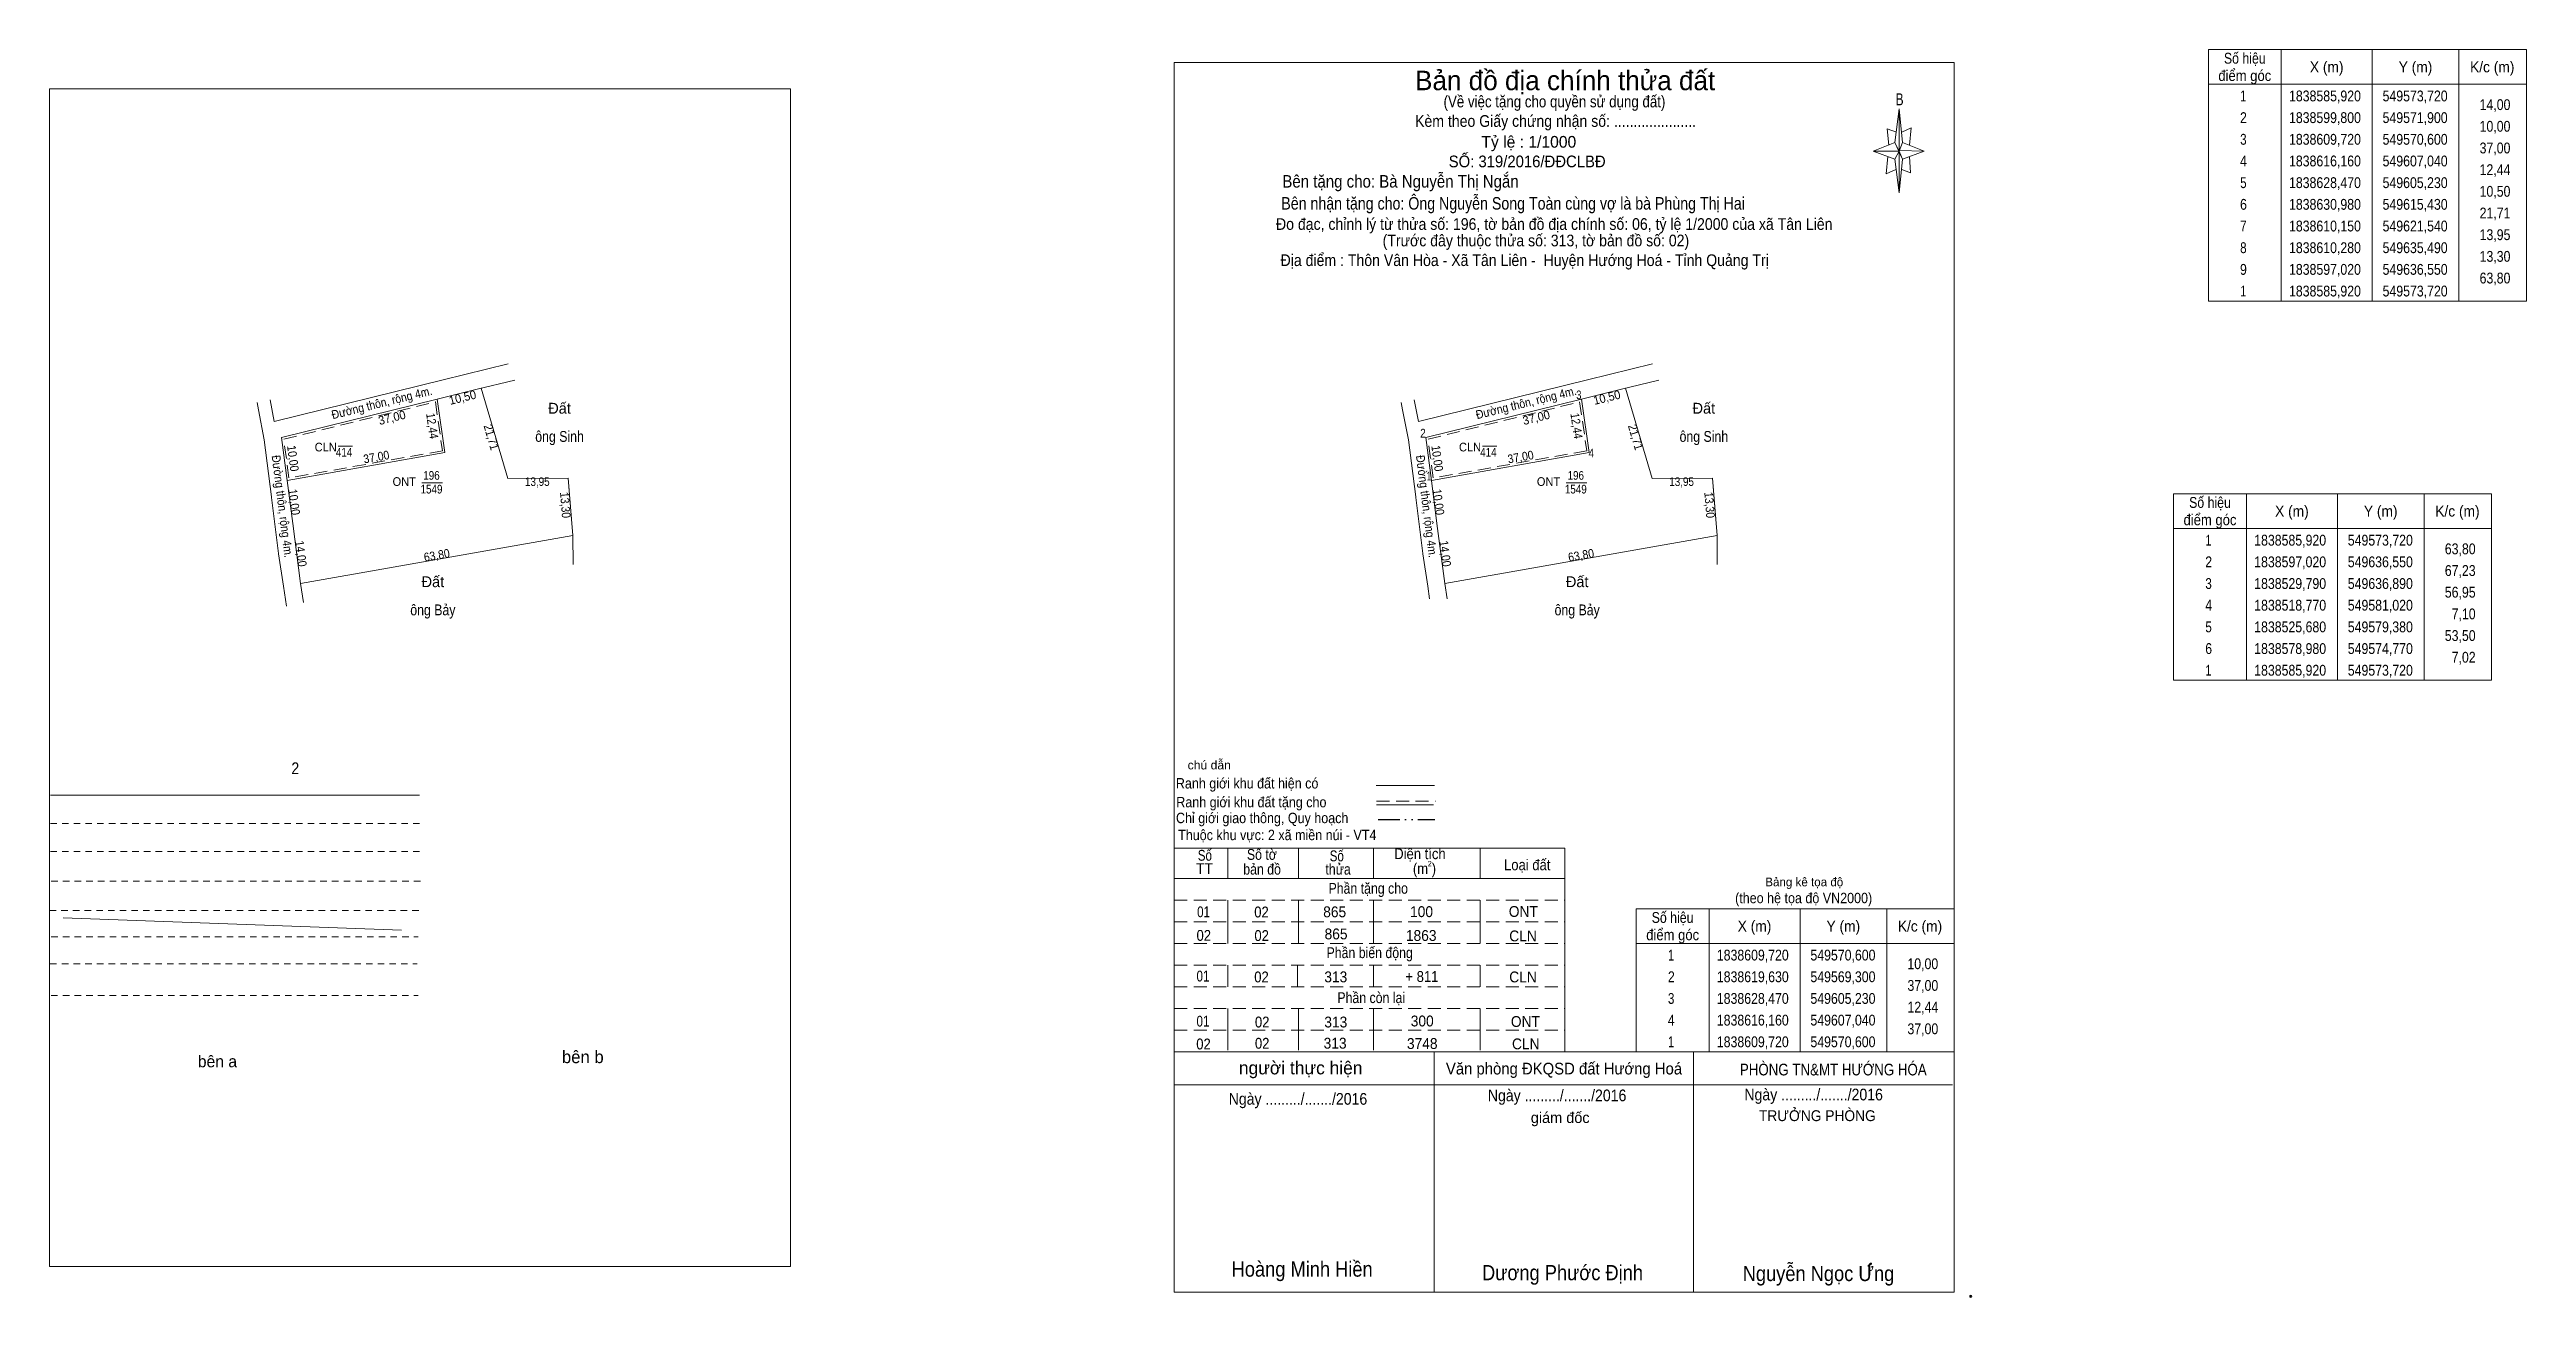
# Model space of a CAD drawing. Header units: metres. Extents: x 546685 to 549823, y 1838297 to 1838709.
# Drawn here: x 549252 to 549823, y 1838421 to 1838709 of the extents above; entities that cross this region are included whole.
import ezdxf
from ezdxf.enums import TextEntityAlignment as Align

# ---------------------------------------------------------------- set-up
doc = ezdxf.new("R2010")
doc.units = ezdxf.units.M
doc.header["$PDMODE"] = 32
doc.header["$PDSIZE"] = 0.5
for name, pattern in [('DASH_DOUBLE_DOT', [9.2, 5, -1.2, 0.3, -1.2, 0.3, -1.2]), ('DOTTED', [1.5, 0.3, -1.2]), ('MEDIUM_DASHED', [4.5, 3, -1.5]), ('SHORT_DASHED', [2.7, 1.5, -1.2])]:
    doc.linetypes.add(name, pattern=pattern)
for name, color, linetype, lineweight in [('1', 7, 'DOTTED', 13), ('14', 7, 'Continuous', 13), ('15', 7, 'Continuous', 13), ('63', 7, 'Continuous', 13), ('7', 7, 'Continuous', 13)]:
    doc.layers.add(name, color=color, linetype=linetype, lineweight=lineweight)

msp = doc.modelspace()

# ---------------------------------------------------------------- texts
at = {"layer": '1'}
for s, height, width, p in [('CLN', 2, 0.95, (549315.455, 1838616.42)), ('414', 2, 0.85, (549319.695, 1838615.23)), ('CLN', 2, 0.95, (549579.525, 1838616.42)), ('414', 2, 0.85, (549583.765, 1838615.23)), ('2', 2.706, 0.9, (549308.43, 1838541.99))]:
    msp.add_text(s, height=height, dxfattribs=dict(at, width=width)).set_placement(p, align=Align.CENTER)
for s, height, p in [('bên a', 2.706, (549290.47, 1838474.38)), ('bên b', 2.88, (549374.78, 1838475.33))]:
    msp.add_text(s, height=height, dxfattribs=at).set_placement(p, align=Align.CENTER)
at = {"layer": '14'}
for s, width, p in [('ONT', 0.95, (549333.565, 1838608.47)), ('1549', 0.85, (549339.865, 1838606.72)), ('196', 0.85, (549339.86, 1838609.89)), ('ONT', 0.95, (549597.635, 1838608.47)), ('1549', 0.85, (549603.935, 1838606.72)), ('196', 0.85, (549603.93, 1838609.89))]:
    msp.add_text(s, height=2, dxfattribs=dict(at, width=width)).set_placement(p, align=Align.CENTER)
at = {"layer": '15'}
for p in [(549369.415, 1838625.13), (549633.485, 1838625.13), (549340.185, 1838585.12), (549604.255, 1838585.12)]:
    msp.add_text('Đất', height=2.5, dxfattribs=at).set_placement(p, align=Align.CENTER)
at = {"layer": '15', "width": 0.85}
for s, p in [('ông Sinh', (549369.415, 1838618.63)), ('ông Sinh', (549633.485, 1838618.63)), ('ông Bảy', (549340.18, 1838578.62)), ('ông Bảy', (549604.25, 1838578.62))]:
    msp.add_text(s, height=2.5, dxfattribs=at).set_placement(p, align=Align.CENTER)
at = {"layer": '63'}
for s, width, p in [('Số hiệu', 0.85, (549758.32, 1838705.86)), ('X (m)', 0.95, (549777.22, 1838703.86)), ('Y (m)', 0.95, (549797.715, 1838703.86)), ('K/c (m)', 0.95, (549815.42, 1838703.86)), ('điểm góc', 0.9, (549758.32, 1838701.86)), (' 2', 0.85, (549757.62, 1838692.16)), (' 1', 0.75, (549757.615, 1838697.16)), ('1838585,920', 0.85, (549776.82, 1838697.16)), ('1838599,800', 0.85, (549776.82, 1838692.16)), ('549573,720', 0.85, (549797.625, 1838697.16)), ('549571,900', 0.85, (549797.625, 1838692.16)), (' 3', 0.8, (549757.62, 1838687.16)), ('1838609,720', 0.85, (549776.82, 1838687.16)), ('549570,600', 0.85, (549797.625, 1838687.16)), (' 4', 0.85, (549757.615, 1838682.16)), ('1838616,160', 0.85, (549776.82, 1838682.16)), ('549607,040', 0.85, (549797.625, 1838682.16)), (' 5', 0.8, (549757.62, 1838677.16)), ('1838628,470', 0.85, (549776.82, 1838677.16)), ('549605,230', 0.85, (549797.625, 1838677.16)), (' 6', 0.85, (549757.62, 1838672.16)), ('1838630,980', 0.85, (549776.82, 1838672.16)), ('549615,430', 0.85, (549797.625, 1838672.16)), (' 7', 0.8, (549757.62, 1838667.16)), ('1838610,150', 0.85, (549776.82, 1838667.16)), ('549621,540', 0.85, (549797.625, 1838667.16)), (' 8', 0.8, (549757.62, 1838662.16)), ('1838610,280', 0.85, (549776.82, 1838662.16)), ('549635,490', 0.85, (549797.625, 1838662.16)), (' 9', 0.85, (549757.615, 1838657.16)), (' 1', 0.75, (549757.615, 1838652.16)), ('1838597,020', 0.85, (549776.82, 1838657.16)), ('1838585,920', 0.85, (549776.82, 1838652.16)), ('549636,550', 0.85, (549797.625, 1838657.16)), ('549573,720', 0.85, (549797.625, 1838652.16)), ('Số hiệu', 0.85, (549750.29, 1838603.4)), ('X (m)', 0.95, (549769.19, 1838601.4)), ('Y (m)', 0.95, (549789.685, 1838601.4)), ('K/c (m)', 0.95, (549807.39, 1838601.4)), ('điểm góc', 0.9, (549750.29, 1838599.4)), (' 1', 0.75, (549749.585, 1838594.7)), ('1838585,920', 0.85, (549768.79, 1838594.7)), ('549573,720', 0.85, (549789.595, 1838594.7)), (' 2', 0.85, (549749.59, 1838589.7)), ('1838597,020', 0.85, (549768.79, 1838589.7)), ('549636,550', 0.85, (549789.595, 1838589.7)), (' 3', 0.8, (549749.59, 1838584.7)), ('1838529,790', 0.85, (549768.79, 1838584.7)), ('549636,890', 0.85, (549789.595, 1838584.7)), (' 4', 0.85, (549749.585, 1838579.7)), ('1838518,770', 0.85, (549768.79, 1838579.7)), ('549581,020', 0.85, (549789.595, 1838579.7)), (' 5', 0.8, (549749.59, 1838574.7)), ('1838525,680', 0.85, (549768.79, 1838574.7)), ('549579,380', 0.85, (549789.595, 1838574.7)), (' 6', 0.85, (549749.59, 1838569.7)), ('1838578,980', 0.85, (549768.79, 1838569.7)), ('549574,770', 0.85, (549789.595, 1838569.7)), (' 1', 0.75, (549749.585, 1838564.7)), ('1838585,920', 0.85, (549768.79, 1838564.7)), ('549573,720', 0.85, (549789.595, 1838564.7)), ('điểm góc', 0.9, (549626.29, 1838503.68)), ('Số hiệu', 0.85, (549626.27, 1838507.68)), ('X (m)', 0.95, (549645.18, 1838505.68)), ('Y (m)', 0.95, (549665.675, 1838505.68)), ('K/c (m)', 0.95, (549683.37, 1838505.68)), (' 1', 0.75, (549625.575, 1838499)), ('1838609,720', 0.85, (549644.78, 1838499)), ('549570,600', 0.85, (549665.585, 1838499)), (' 2', 0.85, (549625.59, 1838494)), ('1838619,630', 0.85, (549644.78, 1838494)), ('549569,300', 0.85, (549665.585, 1838494)), (' 3', 0.8, (549625.57, 1838489)), ('1838628,470', 0.85, (549644.78, 1838489)), ('549605,230', 0.85, (549665.585, 1838489)), (' 4', 0.85, (549625.575, 1838484)), ('1838616,160', 0.85, (549644.78, 1838484)), ('549607,040', 0.85, (549665.585, 1838484)), (' 1', 0.75, (549625.575, 1838479)), ('1838609,720', 0.85, (549644.78, 1838479)), ('549570,600', 0.85, (549665.585, 1838479))]:
    msp.add_text(s, height=2.5, dxfattribs=dict(at, width=width)).set_placement(p, align=Align.CENTER)
for s, height, width, p in [('14,00', 2.5, 0.85, (549819.62, 1838695.16)), ('10,00', 2.5, 0.85, (549819.62, 1838690.16)), ('37,00', 2.5, 0.85, (549819.62, 1838685.16)), ('12,44', 2.5, 0.85, (549819.62, 1838680.16)), ('10,50', 2.5, 0.85, (549819.62, 1838675.16)), ('21,71', 2.5, 0.85, (549819.62, 1838670.16)), ('13,95', 2.5, 0.85, (549819.62, 1838665.16)), ('13,30', 2.5, 0.85, (549819.62, 1838660.16)), ('63,80', 2.5, 0.85, (549819.62, 1838655.16)), (' 3', 2, 0.8, (549605.23, 1838628.47)), (' 2', 2, 0.85, (549569.3, 1838619.63)), (' 4', 2, 0.85, (549608.15, 1838615.05)), (' 1', 2, 0.75, (549570.6, 1838609.72)), ('63,80', 2.5, 0.85, (549811.59, 1838592.7)), ('67,23', 2.5, 0.85, (549811.59, 1838587.7)), ('56,95', 2.5, 0.85, (549811.59, 1838582.7)), ('7,10', 2.5, 0.85, (549811.59, 1838577.7)), ('53,50', 2.5, 0.85, (549811.59, 1838572.7)), ('7,02', 2.5, 0.85, (549811.59, 1838567.7)), ('37,00', 2.5, 0.85, (549687.58, 1838492)), ('10,00', 2.5, 0.85, (549687.57, 1838497)), ('12,44', 2.5, 0.85, (549687.58, 1838487)), ('37,00', 2.5, 0.85, (549687.58, 1838482))]:
    msp.add_text(s, height=height, dxfattribs=dict(at, width=width)).set_placement(p, align=Align.RIGHT)
for s, rotation, width, p in [('37,00', 13.822, 0.95, (549330.981, 1838623.253)), ('10,50', 13.825, 0.95, (549347.271, 1838627.903)), ('37,00', 13.822, 0.95, (549595.051, 1838623.253)), ('10,50', 13.825, 0.95, (549611.341, 1838627.903)), ('12,44', 278.365, 0.9, (549339.044, 1838622.17)), ('21,71', 286.348, 0.9, (549352.719, 1838619.436)), ('12,44', 278.365, 0.9, (549603.114, 1838622.17)), ('21,71', 286.348, 0.9, (549616.789, 1838619.436)), ('Đường thôn, rộng 4m. ', 277.163, 0.9, (549304.5, 1838603.295)), ('10,00', 277.473, 0.9, (549306.916, 1838614.695)), ('37,00', 10.022, 0.9, (549327.306, 1838614.167)), ('Đường thôn, rộng 4m. ', 277.163, 0.9, (549568.57, 1838603.295)), ('10,00', 277.473, 0.9, (549570.985, 1838614.7)), ('37,00', 10.022, 0.9, (549591.376, 1838614.167)), ('13,95', 0.534, 0.85, (549364.291, 1838608.447)), ('13,95', 0.534, 0.85, (549628.361, 1838608.447)), ('10,00', 277.466, 0.9, (549307.194, 1838604.63)), ('13,30', 274.57, 0.9, (549369.758, 1838603.985)), ('10,00', 277.466, 0.9, (549571.264, 1838604.63)), ('13,30', 274.57, 0.9, (549633.828, 1838603.985)), ('14,00', 277.47, 0.9, (549308.755, 1838592.725)), ('63,80', 10.019, 0.9, (549341.256, 1838591.506)), ('14,00', 277.47, 0.9, (549572.825, 1838592.725)), ('63,80', 10.019, 0.9, (549605.326, 1838591.506))]:
    msp.add_text(s, height=2, rotation=rotation, dxfattribs=dict(at, width=width)).set_placement(p, align=Align.CENTER)
at = {"layer": '7'}
for s, height, p in [('Bản đồ địa chính thửa đất', 4.5, (549601.475, 1838699.74)), ('Tỷ lệ : 1/1000', 2.7, (549593.095, 1838686.48)), ('Bảng kê tọa độ', 2, (549656.655, 1838516.12)), ('người thực hiện', 3, (549540.445, 1838472.74)), ('giám đốc', 2.5, (549600.34, 1838461.52))]:
    msp.add_text(s, height=height, dxfattribs=at).set_placement(p, align=Align.CENTER)
for s, height, width, p in [('(Về việc tặng cho quyền sử dụng đất)', 2.7, 0.85, (549599.01, 1838695.78)), ('B', 2.755, 0.75, (549678.66, 1838696.26)), ('Kèm theo Giấy chứng nhận số: .....................', 2.7, 0.9, (549599.265, 1838691.28)), ('SỐ: 319/2016/ĐĐCLBĐ', 2.7, 0.95, (549592.715, 1838681.96)), ('Đo đạc, chỉnh lý từ thửa số: 196, tờ bản đồ địa chính số: 06, tỷ lệ 1/2000 của xã Tân Liên', 2.7, 0.9, (549598.96, 1838667.52)), ('(Trước đây thuộc thửa số: 313, tờ bản đồ số: 02)', 2.7, 0.9, (549594.73, 1838663.72)), ('Địa điểm : Thôn Vân Hòa - Xã Tân Liên -  Huyện Hướng Hoá - Tỉnh Quảng Trị ', 2.7, 0.9, (549592.595, 1838659.18)), ('Ranh giới khu đất hiện có ', 2.4, 0.9, (549528.49, 1838538.68)), ('chú dẫn', 2, 1.05, (549519.35, 1838543.08)), ('Ranh giới khu đất tặng cho ', 2.4, 0.9, (549529.465, 1838534.34)), ('Chỉ giới giao thông, Quy hoạch', 2.4, 0.9, (549531.565, 1838530.68)), ('Thuộc khu vực: 2 xã miền núi - VT4', 2.4, 0.9, (549535.05, 1838526.76)), ('Số', 2.5, 0.8, (549518.335, 1838522.02)), ('Số tờ', 2.5, 0.85, (549531.495, 1838522.22)), ('Số', 2.5, 0.8, (549548.775, 1838521.88)), ('Diện tích', 2.5, 0.9, (549567.97, 1838522.38)), ('TT', 2.5, 0.95, (549518.245, 1838518.94)), ('bản đồ', 2.5, 0.85, (549531.54, 1838518.82)), ('thửa', 2.5, 0.85, (549549.085, 1838518.82)), ('Phần tặng cho ', 2.5, 0.85, (549556.43, 1838514.4)), ('(m )', 2.5, 0.9, (549569.015, 1838518.96)), ('2', 1.25, 0.8, (549570.245, 1838520.72)), ('Loại đất', 2.5, 0.9, (549592.73, 1838519.82)), ('01', 2.5, 0.8, (549518.035, 1838508.98)), ('02', 2.5, 0.9, (549531.405, 1838508.94)), ('865', 2.5, 0.95, (549548.295, 1838508.98)), ('100', 2.5, 0.95, (549568.335, 1838509.02)), ('ONT', 2.5, 0.95, (549591.825, 1838509.06)), ('(theo hệ tọa độ VN2000)', 2.4, 0.9, (549656.515, 1838512.22)), ('02', 2.5, 0.9, (549518.085, 1838503.54)), ('02', 2.5, 0.9, (549531.445, 1838503.5)), ('865', 2.5, 0.95, (549548.615, 1838503.88)), ('1863', 2.5, 0.95, (549568.26, 1838503.52)), ('CLN', 2.5, 0.95, (549591.755, 1838503.42)), ('Phần biến động', 2.5, 0.85, (549556.37, 1838499.56)), ('01', 2.5, 0.8, (549517.895, 1838494.16)), ('02', 2.5, 0.9, (549531.405, 1838493.96)), ('313', 2.5, 0.95, (549548.55, 1838493.98)), ('+ 811', 2.5, 0.9, (549568.425, 1838494.06)), ('CLN', 2.5, 0.95, (549591.755, 1838493.96)), ('Phần còn lại', 2.5, 0.85, (549556.73, 1838489.18)), ('01', 2.5, 0.8, (549517.895, 1838483.76)), ('02', 2.5, 0.9, (549531.565, 1838483.56)), ('313', 2.5, 0.95, (549548.55, 1838483.56)), ('300', 2.5, 0.95, (549568.495, 1838483.8)), ('ONT', 2.5, 0.95, (549592.305, 1838483.68)), ('02', 2.5, 0.9, (549518.025, 1838478.5)), ('02', 2.5, 0.9, (549531.565, 1838478.66)), ('313', 2.5, 0.95, (549548.39, 1838478.68)), ('3748', 2.5, 0.95, (549568.5, 1838478.6)), ('CLN', 2.5, 0.95, (549592.395, 1838478.52)), ('Văn phòng ĐKQSD đất Hướng Hoá', 2.7, 0.95, (549601.215, 1838472.72)), ('PHÒNG TN&MT HƯỚNG HÓA', 2.7, 0.85, (549663.36, 1838472.5)), ('Ngày ........./......./2016', 2.7, 0.9, (549539.82, 1838465.74)), ('Ngày ........./......./2016', 2.7, 0.9, (549599.62, 1838466.54)), ('Ngày ........./......./2016', 2.7, 0.9, (549658.82, 1838466.74)), ('TRƯỞNG PHÒNG', 2.5, 0.95, (549659.68, 1838461.96)), ('Hoàng Minh Hiền', 3.5, 0.9, (549540.785, 1838426.08)), ('Dương Phước Định', 3.5, 0.9, (549600.87, 1838425.26)), ('Nguyễn Ngọc Ưng', 3.5, 0.9, (549659.945, 1838425.06))]:
    msp.add_text(s, height=height, dxfattribs=dict(at, width=width)).set_placement(p, align=Align.CENTER)
for s, width, p in [('Bên tặng cho: Bà Nguyễn Thị Ngắn', 0.9, (549536.22, 1838677.28)), ('Bên nhận tặng cho: Ông Nguyễn Song Toàn cùng vợ là bà Phùng Thị Hai', 0.85, (549535.98, 1838672.2))]:
    msp.add_text(s, height=2.88, dxfattribs=dict(at, width=width)).set_placement(p)
at = {"layer": '7', "width": 0.9}
for p in [(549328.631, 1838626.685), (549592.701, 1838626.685)]:
    msp.add_text('Đường thôn, rộng 4m.', height=2, rotation=13.811, dxfattribs=at).set_placement(p, align=Align.CENTER)

# ---------------------------------------------------------------- hatches: boundary and pattern name
at = {"layer": '7'}
msp.add_hatch(color=256, dxfattribs=at).paths.add_polyline_path([(549672.1, 1838428.94), (549672.18, 1838429), (549672.2, 1838429.1), (549672.14, 1838429.16), (549672.06, 1838429.2), (549671.98, 1838429.16), (549671.9, 1838429.12), (549671.36, 1838428.52), (549671.5, 1838428.52)])

# ---------------------------------------------------------------- linework, layer by layer
at = {"layer": '1', "linetype": 'Continuous'}
msp.add_line((549251.91, 1838537.11), (549337.08, 1838537.11), dxfattribs=at)
at = {"layer": '1', "linetype": 'SHORT_DASHED'}
for p, q in [((549251.91, 1838530.63), (549337.08, 1838530.63)), ((549251.91, 1838524.13), (549337.46, 1838524.13)), ((549252.1, 1838517.27), (549337.65, 1838517.27)), ((549251.72, 1838510.51), (549337.27, 1838510.51)), ((549252.1, 1838504.47), (549336.79, 1838504.47)), ((549251.86, 1838498.27), (549336.55, 1838498.27)), ((549252.09, 1838490.95), (549336.78, 1838490.95))]:
    msp.add_line(p, q, dxfattribs=at)
at = {"layer": '1', "linetype": 'Continuous'}
for points in [[(549251.73, 1838700.07), (549422.7, 1838700.07), (549422.7, 1838428.39), (549251.73, 1838428.39)], [(549309.65, 1838585.92), (549307.83, 1838599.8), (549306.53, 1838609.72), (549342.97, 1838616.16), (549341.16, 1838628.47), (549351.36, 1838630.98), (549357.47, 1838610.15), (549371.42, 1838610.28), (549372.48, 1838597.02)], [(549573.72, 1838585.92), (549571.9, 1838599.8), (549570.6, 1838609.72), (549607.04, 1838616.16), (549605.23, 1838628.47), (549615.43, 1838630.98), (549621.54, 1838610.15), (549635.49, 1838610.28), (549636.55, 1838597.02)]]:
    msp.add_lwpolyline(points, close=True, dxfattribs=at)
at = {"layer": '1', "linetype": 'MEDIUM_DASHED'}
for points in [[(549306.96, 1838610.3), (549305.78, 1838619.25), (549340.75, 1838627.85), (549342.4, 1838616.57)], [(549571.03, 1838610.3), (549569.85, 1838619.25), (549604.82, 1838627.85), (549606.47, 1838616.57)]]:
    msp.add_lwpolyline(points, close=True, dxfattribs=at)
at = {"layer": '14'}
for p, q in [((549337.66, 1838609.15), (549342.38, 1838609.15)), ((549601.73, 1838609.15), (549606.45, 1838609.15))]:
    msp.add_line(p, q, dxfattribs=at)
at = {"layer": '15'}
for p, q in [((549342.97, 1838616.16), (549341.16, 1838628.47)), ((549607.04, 1838616.16), (549605.23, 1838628.47)), ((549306.53, 1838609.72), (549342.97, 1838616.16)), ((549570.6, 1838609.72), (549607.04, 1838616.16)), ((549254.9, 1838508.82), (549332.93, 1838505.97))]:
    msp.add_line(p, q, dxfattribs=at)
at = {"layer": '63'}
for p, q in [((549766.72, 1838709.11), (549766.72, 1838651.11)), ((549787.72, 1838709.11), (549787.72, 1838651.11)), ((549807.72, 1838709.11), (549807.72, 1838651.11)), ((549749.92, 1838701.11), (549823.32, 1838701.11)), ((549318.35, 1838617.61), (549321.66, 1838617.61)), ((549582.42, 1838617.61), (549585.73, 1838617.61)), ((549758.69, 1838606.65), (549758.69, 1838563.65)), ((549779.69, 1838606.65), (549779.69, 1838563.65)), ((549799.69, 1838606.65), (549799.69, 1838563.65)), ((549741.89, 1838598.65), (549815.29, 1838598.65)), ((549634.68, 1838510.94), (549634.68, 1838477.94)), ((549655.68, 1838510.94), (549655.68, 1838477.94)), ((549675.68, 1838510.94), (549675.68, 1838477.94)), ((549617.88, 1838502.94), (549691.28, 1838502.94))]:
    msp.add_line(p, q, dxfattribs=at)
for points in [[(549749.92, 1838709.11), (549823.32, 1838709.11), (549823.32, 1838651.11), (549749.92, 1838651.11)], [(549741.89, 1838606.65), (549815.29, 1838606.65), (549815.29, 1838563.65), (549741.89, 1838563.65)], [(549617.88, 1838510.94), (549691.28, 1838510.94), (549691.28, 1838477.94), (549617.88, 1838477.94)]]:
    msp.add_lwpolyline(points, close=True, dxfattribs=at)
at = {"layer": '7'}
for p, q in [((549677.56, 1838687.66), (549678.56, 1838695.46)), ((549677.56, 1838683.86), (549672.56, 1838685.66)), ((549679.36, 1838683.86), (549678.56, 1838676.06)), ((549679.36, 1838687.66), (549684.36, 1838685.66)), ((549680.96, 1838684.46), (549681.16, 1838680.66)), ((549681.16, 1838680.66), (549679.16, 1838681.46)), ((549303.53, 1838623.33), (549342.58, 1838632.93)), ((549342.58, 1838632.93), (549357.59, 1838636.62)), ((549350.13, 1838630.67), (549359.06, 1838632.87)), ((549567.6, 1838623.33), (549606.65, 1838632.93)), ((549606.65, 1838632.93), (549621.66, 1838636.62)), ((549614.2, 1838630.67), (549623.13, 1838632.87)), ((549299.91, 1838626), (549299.6, 1838627.74)), ((549301.26, 1838619.13), (549299.91, 1838626)), ((549303.53, 1838623.33), (549302.6, 1838628.33)), ((549305.23, 1838619.63), (549341.16, 1838628.47)), ((549341.16, 1838628.47), (549350.13, 1838630.67)), ((549351.36, 1838630.98), (549357.47, 1838610.15)), ((549563.98, 1838626), (549563.67, 1838627.74)), ((549565.33, 1838619.13), (549563.98, 1838626)), ((549567.6, 1838623.33), (549566.67, 1838628.33)), ((549569.3, 1838619.63), (549605.23, 1838628.47)), ((549605.23, 1838628.47), (549614.2, 1838630.67)), ((549615.43, 1838630.98), (549621.54, 1838610.15)), ((549301.26, 1838619.13), (549302.92, 1838605.93)), ((549305.23, 1838619.63), (549306.53, 1838609.72)), ((549565.33, 1838619.13), (549566.99, 1838605.93)), ((549569.3, 1838619.63), (549570.6, 1838609.72)), ((549306.53, 1838609.72), (549307.83, 1838599.8)), ((549371.42, 1838610.28), (549357.47, 1838610.15)), ((549570.6, 1838609.72), (549571.9, 1838599.8)), ((549635.49, 1838610.28), (549621.54, 1838610.15)), ((549302.92, 1838605.93), (549302.94, 1838605.8)), ((549302.94, 1838605.8), (549304.56, 1838592.91)), ((549566.99, 1838605.93), (549567.01, 1838605.8)), ((549567.01, 1838605.8), (549568.63, 1838592.91)), ((549307.83, 1838599.8), (549309.65, 1838585.92)), ((549571.9, 1838599.8), (549573.72, 1838585.92)), ((549305.69, 1838585.33), (549304.57, 1838592.82)), ((549372.52, 1838590.33), (549372.48, 1838597.02)), ((549569.76, 1838585.33), (549568.64, 1838592.82)), ((549636.59, 1838590.33), (549636.55, 1838597.02)), ((549310.31, 1838581.58), (549309.65, 1838585.92)), ((549574.25, 1838582.42), (549573.72, 1838585.92)), ((549306.4, 1838580.74), (549305.7, 1838585.32)), ((549570.21, 1838582.42), (549569.77, 1838585.32)), ((549557.88, 1838539.4), (549571.32, 1838539.4)), ((549557.96, 1838534.92), (549571.12, 1838534.92)), ((549511.28, 1838524.94), (549601.44, 1838524.94)), ((549523.64, 1838524.94), (549523.64, 1838518.1)), ((549539.92, 1838524.94), (549539.92, 1838517.94)), ((549557.24, 1838524.94), (549557.24, 1838517.94)), ((549581.84, 1838524.94), (549581.84, 1838517.94)), ((549601.44, 1838524.94), (549601.44, 1838477.94)), ((549511.28, 1838517.94), (549601.44, 1838517.94)), ((549523.64, 1838512.94), (549523.64, 1838502.94)), ((549539.92, 1838512.94), (549539.92, 1838502.94)), ((549557.24, 1838512.94), (549557.24, 1838502.94)), ((549581.84, 1838512.94), (549581.84, 1838502.94)), ((549523.64, 1838497.94), (549523.64, 1838492.94)), ((549539.72, 1838497.94), (549539.72, 1838492.94)), ((549557.24, 1838497.94), (549557.24, 1838492.94)), ((549581.84, 1838497.94), (549581.84, 1838492.94)), ((549523.64, 1838487.94), (549523.64, 1838478.3)), ((549539.92, 1838487.94), (549539.92, 1838478.3)), ((549557.24, 1838487.94), (549557.24, 1838478.3)), ((549581.84, 1838487.94), (549581.84, 1838478.3)), ((549511.28, 1838477.94), (549691.28, 1838477.94)), ((549571.28, 1838477.94), (549571.28, 1838422.54)), ((549631.08, 1838477.94), (549631.08, 1838422.54)), ((549511.28, 1838470.34), (549690.88, 1838470.34))]:
    msp.add_line(p, q, dxfattribs=at)
at = {"layer": '7', "linetype": 'MEDIUM_DASHED'}
for p, q in [((549557.96, 1838535.72), (549571.54, 1838535.72)), ((549511.28, 1838512.94), (549601.44, 1838512.94)), ((549511.28, 1838507.94), (549601.44, 1838507.94)), ((549511.28, 1838502.94), (549601.44, 1838502.94)), ((549511.28, 1838497.94), (549601.44, 1838497.94)), ((549511.28, 1838492.94), (549601.44, 1838492.94)), ((549511.28, 1838487.94), (549601.44, 1838487.94)), ((549511.28, 1838482.94), (549601.44, 1838482.94))]:
    msp.add_line(p, q, dxfattribs=at)
at = {"layer": '7', "linetype": 'DASH_DOUBLE_DOT', "lineweight": 25}
msp.add_line((549558.32, 1838531.56), (549571.4, 1838531.56), dxfattribs=at)
at = {"layer": '7'}
for points in [[(549511.28, 1838706.14), (549691.28, 1838706.14), (549691.28, 1838422.54), (549511.28, 1838422.54)], [(549678.56, 1838695.46), (549679.36, 1838687.66), (549678.56, 1838685.66)], [(549678.56, 1838685.66), (549672.56, 1838685.66), (549677.56, 1838687.66), (549679.36, 1838683.86), (549684.36, 1838685.66), (549678.56, 1838685.86)], [(549678.56, 1838685.66), (549678.56, 1838676.06), (549677.56, 1838683.86)], [(549672.1, 1838428.94), (549672.18, 1838429), (549672.2, 1838429.1), (549672.14, 1838429.16), (549672.06, 1838429.2), (549671.98, 1838429.16), (549671.9, 1838429.12), (549671.36, 1838428.52), (549671.5, 1838428.52)]]:
    msp.add_lwpolyline(points, close=True, dxfattribs=at)
for points in [[(549677.96, 1838690.06), (549675.76, 1838690.86), (549676.16, 1838687.06)], [(549679.16, 1838690.06), (549681.36, 1838691.06), (549680.96, 1838687.06)], [(549678.56, 1838685.66), (549677.56, 1838687.66), (549672.56, 1838685.66)], [(549675.96, 1838684.46), (549675.56, 1838680.46), (549677.76, 1838681.46)], [(549678.56, 1838685.66), (549679.36, 1838683.86), (549684.36, 1838685.66)], [(549299.91, 1838626), (549299.6, 1838627.74), (549299.91, 1838626)], [(549299.6, 1838627.74), (549299.91, 1838626), (549299.6, 1838627.74)], [(549563.98, 1838626), (549563.67, 1838627.74), (549563.98, 1838626)], [(549563.67, 1838627.74), (549563.98, 1838626), (549563.67, 1838627.74)], [(549371.42, 1838610.28), (549371.73, 1838606.43), (549372.48, 1838597.02)], [(549635.49, 1838610.28), (549635.8, 1838606.43), (549636.55, 1838597.02)]]:
    msp.add_lwpolyline(points, dxfattribs=at)
msp.add_point((549695.08, 1838421.54), dxfattribs=at)

msp.set_redraw_order([(e.dxf.handle, doc.entitydb.next_handle()) for e in msp.query("TEXT MTEXT ATTDEF DIMENSION ARC_DIMENSION")])  # texts and dimensions are drawn at this point

doc.saveas('drawing.dxf')
